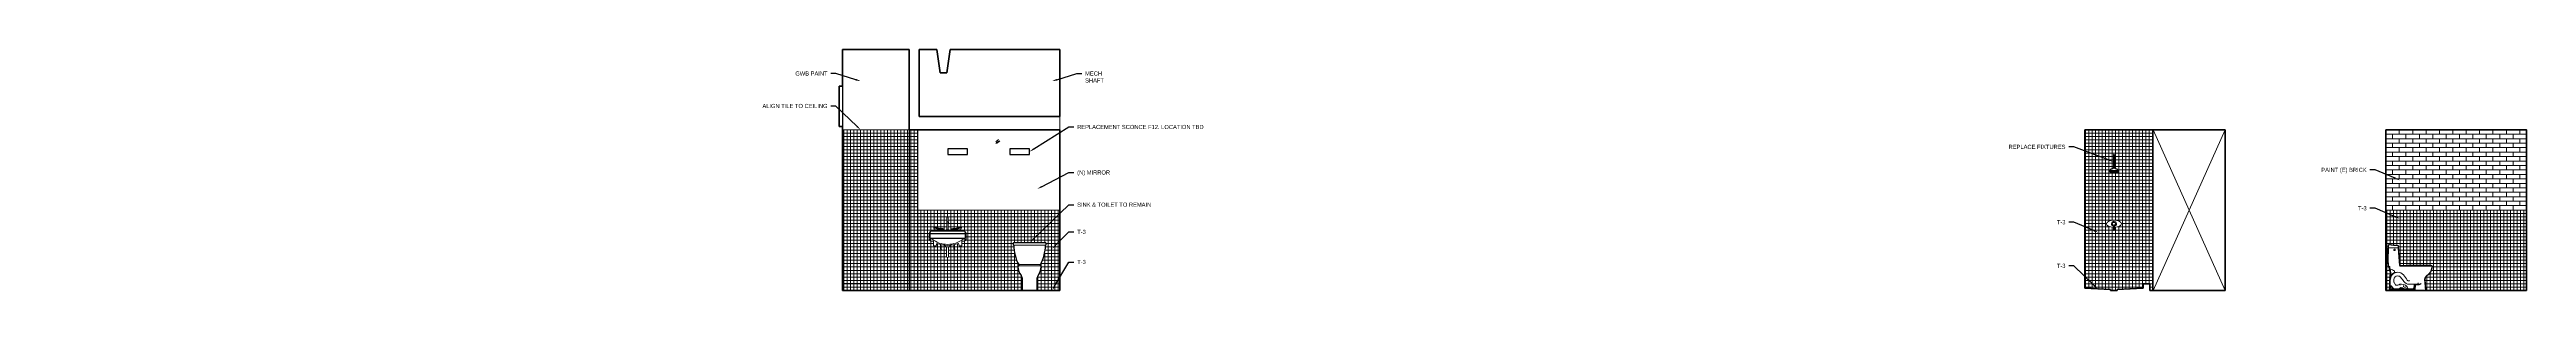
# Model space of a CAD drawing. Header units: inches. Extents: x -3027 to 6920, y -6604 to 320.
# Drawn here: x 1535 to 3015, y -4200 to -4056 of the extents above; entities that cross this region are included whole.
import ezdxf
from ezdxf import colors
from ezdxf.entities.mleader import LeaderData, LeaderLine
from ezdxf.math import Vec2, Vec3

# ---------------------------------------------------------------- set-up
doc = ezdxf.new("R2010")
doc.units = ezdxf.units.IN
doc.header["$LTSCALE"] = 4
doc.header["$MEASUREMENT"] = 0
doc.layers.get('0').update_dxf_attribs({"linetype": 'CONTINUOUS'})
for name, color, linetype, lineweight in [('A-ELEV-2', 5, 'CONTINUOUS', 25), ('A-ELEV-3', 8, 'CONTINUOUS', 15), ('A-ELEV-4', 9, 'CONTINUOUS', 9), ('A-ELEV-CUT', 3, 'CONTINUOUS', 50), ('A-ELEV-HTCH', 40, 'CONTINUOUS', 9), ('A-NOTE-REF', 8, 'CONTINUOUS', 15), ('A-RCP-HTCH', 9, 'CONTINUOUS', 9)]:
    doc.layers.add(name, color=color, linetype=linetype, lineweight=lineweight)
doc.styles.add('ANNOT-SM', font='swisse.ttf', dxfattribs={"width": 0.9, "height": 0.078125})

# ---------------------------------------------------------------- blocks, each defined once
blk = doc.blocks.new('A$C6AF20732')
at = {"layer": 'A-ELEV-CUT'}
for p, q in [((-2, -14), (-4, 0)), ((-2, -14), (2, -14)), ((2, -14), (4, 0))]:
    blk.add_line(p, q, dxfattribs=at)
blk = doc.blocks.new('toiletfront')
at = {"layer": 'A-ELEV-2'}
blk.add_lwpolyline([(7, 14.1, -0.118287), (5.1, 8.9, 0.144247), (4.5, 6.7), (4.5, 0), (-4.5, 0), (-4.5, 6.7, 0.144247), (-5.1, 8.9, -0.118287), (-7, 14.1, -0.420208), (-6.5, 14.6), (-6.5, 15.4, -0.114242), (-9.5, 27, -0.414214), (-9.8, 27.3), (-9.8, 28.2, -0.414214), (-9.5, 28.5), (9.5, 28.5, -0.414214), (9.8, 28.2), (9.8, 27.3, -0.414214), (9.5, 27, -0.114242), (6.5, 15.4), (6.5, 14.6, -0.420208)], format="xyb", close=True, dxfattribs=at)
at = {"layer": 'A-ELEV-3'}
for p, q in [((-9.8, 28.2), (-9.8, 27.3)), ((-9.5, 28.5), (9.5, 28.5)), ((-9.5, 27), (9.5, 27)), ((-6.5, 15.4), (-6.5, 14.6)), ((-6.5, 15.4), (6.5, 15.4)), ((6.5, 15.4), (6.5, 14.6)), ((9.8, 28.2), (9.8, 27.3)), ((-6.5, 14.6), (6.5, 14.6)), ((-4.5, 6.7), (-4.5, 0)), ((-4.5, 0), (4.5, 0)), ((4.5, 6.7), (4.5, 0))]:
    blk.add_line(p, q, dxfattribs=at)
for centre, radius, start, end in [((-9.5, 28.2), 0.25, 90, 180), ((-9.5, 27.3), 0.25, 180, 270), ((17.1, 27.7), 26.6, 181.4308, 207.5001), ((-17.1, 27.7), 26.6, 332.4999, 358.5692), ((9.5, 28.2), 0.25, 0, 90), ((9.5, 27.3), 0.25, 270, 0), ((-6.5, 14.1), 0.5, 90, 185.8485), ((4.7, 15.3), 11.8, 185.8485, 212.8324), ((-8.5, 6.7), 4, 0, 32.8324), ((8.5, 6.7), 4, 147.1676, 180), ((-4.7, 15.3), 11.8, 327.1676, 354.1515), ((6.5, 14.1), 0.5, 354.1515, 90)]:
    blk.add_arc(centre, radius, start, end, dxfattribs=at)
blk = doc.blocks.new('BLADES')
at = {"layer": 'A-ELEV-3'}
for p, q in [((-3.8, 0.4), (-3.8, 0)), ((-3.8, 0.4), (3.8, 0.4)), ((-3.4, 0.7), (-3.4, 0.4)), ((-1.9, 0.7), (-3.4, 0.7)), ((-2.9, 0.9), (-2.9, 0.7)), ((-2.4, 1.4), (-2.4, 0.7)), ((-1.9, 0.7), (-1.9, 0.4)), ((-0.9, 0.8), (-0.9, 0.4)), ((0.9, 0.8), (-0.9, 0.8)), ((-0.5, 5.4), (-0.5, 4.6)), ((-0.5, 5.4), (0.5, 5.4)), ((-0.5, 4.6), (0.5, 4.6)), ((-0.4, 8), (-0.4, 5.4)), ((-0.4, 4.6), (-0.4, 0.8)), ((0.4, 8), (0.4, 5.4)), ((0.4, 4.6), (0.4, 0.8)), ((0.5, 5.4), (0.5, 4.6)), ((0.9, 0.8), (0.9, 0.4)), ((1.9, 0.7), (1.9, 0.4)), ((1.9, 0.7), (3.4, 0.7)), ((2.4, 1.4), (2.4, 0.7)), ((2.9, 0.9), (2.9, 0.7)), ((3.4, 0.7), (3.4, 0.4)), ((3.8, 0.4), (3.8, 0))]:
    blk.add_line(p, q, dxfattribs=at)
for points in [[(-2.4, 1.4), (-2.8, 1.4), (-3.1, 1.5), (-3.5, 1.5), (-3.8, 1.5), (-4.1, 1.5), (-4.4, 1.6), (-4.7, 1.6), (-4.9, 1.6), (-5.1, 1.6), (-5.3, 1.7), (-5.5, 1.7), (-5.6, 1.7), (-5.7, 1.7), (-5.9, 1.8), (-6, 1.8), (-6.1, 1.8), (-6.2, 1.8), (-6.3, 1.9), (-6.4, 1.9), (-6.5, 1.9), (-6.6, 2), (-6.7, 2), (-6.7, 2), (-6.8, 2.1), (-6.9, 2.1), (-7, 2.1), (-7.1, 2.1), (-7.1, 2.1), (-7.2, 2.2), (-7.3, 2.2), (-7.3, 2.2), (-7.4, 2.2), (-7.5, 2.2), (-7.5, 2.2), (-7.6, 2.2), (-7.7, 2.2), (-7.7, 2.2), (-7.8, 2.2), (-7.9, 2.2), (-8, 2.2), (-8, 2.2), (-8.1, 2.1), (-8.1, 2.1), (-8.2, 2.1), (-8.2, 2.1), (-8.3, 2), (-8.3, 2), (-8.3, 2), (-8.3, 1.9), (-8.3, 1.9), (-8.3, 1.9), (-8.3, 1.8), (-8.3, 1.8), (-8.3, 1.7), (-8.3, 1.7), (-8.2, 1.7), (-8.2, 1.6), (-8.2, 1.6), (-8.1, 1.5), (-8.1, 1.5), (-8, 1.5), (-8, 1.5), (-7.9, 1.4), (-7.8, 1.4), (-7.7, 1.4), (-7.6, 1.4), (-7.5, 1.4), (-7.4, 1.4), (-7.3, 1.3), (-7.2, 1.3), (-7.1, 1.3), (-7, 1.3), (-6.8, 1.3), (-6.7, 1.3), (-6.6, 1.3), (-6.5, 1.3), (-6.3, 1.3), (-6.2, 1.3), (-6.1, 1.3), (-6, 1.3), (-5.8, 1.3), (-5.7, 1.3), (-5.6, 1.3), (-5.4, 1.2), (-5.2, 1.2), (-5.1, 1.2), (-4.9, 1.2), (-4.6, 1.2), (-4.4, 1.2), (-4.1, 1.2), (-3.9, 1.1), (-3.6, 1.1), (-3.4, 1.1), (-3.2, 1), (-3, 0.9), (-2.9, 0.9)], [(2.4, 1.4), (2.8, 1.4), (3.1, 1.5), (3.5, 1.5), (3.8, 1.5), (4.1, 1.5), (4.4, 1.6), (4.7, 1.6), (4.9, 1.6), (5.1, 1.6), (5.3, 1.7), (5.5, 1.7), (5.6, 1.7), (5.7, 1.7), (5.9, 1.8), (6, 1.8), (6.1, 1.8), (6.2, 1.8), (6.3, 1.9), (6.4, 1.9), (6.5, 1.9), (6.6, 2), (6.7, 2), (6.7, 2), (6.8, 2.1), (6.9, 2.1), (7, 2.1), (7.1, 2.1), (7.1, 2.1), (7.2, 2.2), (7.3, 2.2), (7.3, 2.2), (7.4, 2.2), (7.5, 2.2), (7.5, 2.2), (7.6, 2.2), (7.7, 2.2), (7.7, 2.2), (7.8, 2.2), (7.9, 2.2), (8, 2.2), (8, 2.2), (8.1, 2.1), (8.1, 2.1), (8.2, 2.1), (8.2, 2.1), (8.3, 2), (8.3, 2), (8.3, 2), (8.3, 1.9), (8.3, 1.9), (8.3, 1.9), (8.3, 1.8), (8.3, 1.8), (8.3, 1.7), (8.3, 1.7), (8.2, 1.7), (8.2, 1.6), (8.2, 1.6), (8.1, 1.5), (8.1, 1.5), (8, 1.5), (8, 1.5), (7.9, 1.4), (7.8, 1.4), (7.7, 1.4), (7.6, 1.4), (7.5, 1.4), (7.4, 1.4), (7.3, 1.3), (7.2, 1.3), (7.1, 1.3), (7, 1.3), (6.8, 1.3), (6.7, 1.3), (6.6, 1.3), (6.5, 1.3), (6.3, 1.3), (6.2, 1.3), (6.1, 1.3), (6, 1.3), (5.8, 1.3), (5.7, 1.3), (5.6, 1.3), (5.4, 1.2), (5.2, 1.2), (5.1, 1.2), (4.9, 1.2), (4.6, 1.2), (4.4, 1.2), (4.1, 1.2), (3.9, 1.1), (3.6, 1.1), (3.4, 1.1), (3.2, 1), (3, 0.9), (2.9, 0.9)]]:
    blk.add_lwpolyline(points, dxfattribs=at)
blk.add_arc((0, 8), 0.437, 0, 180, dxfattribs=at)
blk = doc.blocks.new('E15-SNKWLL-F')
at = {"layer": 'A-ELEV-2'}
blk.add_lwpolyline([(10.4, -0.5), (10.5, -2, -0.414214), (9.5, -3), (-9.5, -3, -0.414214), (-10.5, -2), (-10.4, -0.5, -0.389298), (-9.9, 0), (9.9, 0, -0.389298)], format="xyb", close=True, dxfattribs=at)
at = {"layer": 'A-ELEV-3'}
for p, q in [((-11, 0), (-11, -3.5)), ((-9.5, 1.5), (9.5, 1.5)), ((11, 0), (11, -3.5)), ((-10.8, -0.3), (-10.4, -0.5)), ((-8.5, -4.5), (-10, -4.5)), ((-8.5, -4.5), (-8.5, -7.3)), ((-8.5, -7.3), (-6.9, -7.3)), ((-7.5, -7.3), (-6.9, -7.3)), ((-6.5, -5.9), (-6.9, -7.3)), ((-4.2, -9.3), (-4.2, -6.6)), ((-3.8, -9.3), (-3.8, -6.7)), ((-1.5, -7), (-1.2, -8)), ((-1.2, -8), (1.2, -8)), ((-0.6, -13.7), (-0.6, -8)), ((0.6, -13.7), (0.6, -8)), ((1.5, -7), (1.2, -8)), ((3.7, -9.2), (3.7, -6.7)), ((4.2, -9.2), (4.2, -6.6)), ((6.5, -5.9), (6.9, -7.3)), ((6.9, -7.3), (8.5, -7.3)), ((7.5, -7.3), (6.9, -7.3)), ((8.5, -4.5), (8.5, -7.3)), ((8.5, -4.5), (10, -4.5)), ((10.8, -0.3), (10.4, -0.5))]:
    blk.add_line(p, q, dxfattribs=at)
for points in [[(-9.9, 0), (-10.1, 0), (-10.2, 0.1), (-10.3, 0.1), (-10.3, 0.1), (-10.4, 0.2), (-10.4, 0.2), (-10.4, 0.3), (-10.4, 0.3), (-10.4, 0.4), (-10.5, 0.4), (-10.5, 0.4), (-10.5, 0.5), (-10.5, 0.5), (-10.4, 0.6), (-10.4, 0.6), (-10.4, 0.7), (-10.4, 0.7), (-10.4, 0.8), (-10.4, 0.8), (-10.3, 0.9), (-10.3, 1), (-10.2, 1.1), (-10.2, 1.2), (-10.1, 1.3)], [(9.9, 0), (10.1, 0), (10.2, 0.1), (10.3, 0.1), (10.3, 0.1), (10.4, 0.2), (10.4, 0.2), (10.4, 0.3), (10.4, 0.3), (10.4, 0.4), (10.5, 0.4), (10.5, 0.4), (10.5, 0.5), (10.5, 0.5), (10.4, 0.6), (10.4, 0.6), (10.4, 0.7), (10.4, 0.7), (10.4, 0.8), (10.4, 0.8), (10.3, 0.9), (10.3, 1), (10.2, 1.1), (10.2, 1.2), (10.1, 1.3)], [(-9.5, -3.2), (-9.7, -3.2), (-9.9, -3.2), (-10.1, -3.2), (-10.2, -3.3), (-10.3, -3.3), (-10.3, -3.3), (-10.4, -3.4), (-10.4, -3.4), (-10.4, -3.4), (-10.4, -3.5), (-10.4, -3.5), (-10.4, -3.6), (-10.4, -3.6), (-10.4, -3.7), (-10.4, -3.7), (-10.4, -3.7), (-10.4, -3.8), (-10.4, -3.8), (-10.3, -3.9), (-10.3, -4), (-10.3, -4), (-10.2, -4.1), (-10.1, -4.3), (-10.1, -4.4)], [(9.5, -3.2), (9.7, -3.2), (9.9, -3.2), (10.1, -3.2), (10.2, -3.3), (10.3, -3.3), (10.3, -3.3), (10.4, -3.4), (10.4, -3.4), (10.4, -3.4), (10.4, -3.5), (10.4, -3.5), (10.4, -3.6), (10.4, -3.6), (10.4, -3.7), (10.4, -3.7), (10.4, -3.7), (10.4, -3.8), (10.4, -3.8), (10.3, -3.9), (10.3, -4), (10.3, -4), (10.2, -4.1), (10.1, -4.3), (10.1, -4.4)]]:
    blk.add_lwpolyline(points, dxfattribs=at)
for centre, radius, start, end in [((-9.5, 0), 1.5, 90, 180), ((9.5, 0), 1.5, 0, 90), ((-10, -3.5), 1, 180, 270), ((-0.1, 8.3), 14.8, 230.7896, 270.4596), ((0, 10.9), 18, 248.9127, 291.0873), ((-4, -9.2), 0.25, 179.5033, 1.0159), ((0, -13.7), 0.625, 180, 0), ((0.1, 8.3), 14.8, 269.5404, 309.2104), ((4, -9.2), 0.25, 179.5033, 1.0159), ((10, -3.5), 1, 270, 0)]:
    blk.add_arc(centre, radius, start, end, dxfattribs=at)
blk.add_blockref('BLADES', (0, 1.5))
blk = doc.blocks.new('E15-SHWR-GROMIX-THERM')
at = {"layer": 'A-ELEV-2'}
for p, q in [((-0.2, -1), (-0.2, -3.9)), ((0.2, -3.9), (-0.2, -3.9)), ((0.2, -1), (0.2, -3.9))]:
    blk.add_line(p, q, dxfattribs=at)
blk.add_arc((0, 0), 1, 281.8425, 258.1575, dxfattribs=at)
at = {"layer": 'A-ELEV-3'}
blk.add_arc((0, 0), 1.5, 277.8636, 262.1364, dxfattribs=at)
blk.add_ellipse((0, 0), major_axis=(4.5, 0), ratio=0.467908, start_param=4.75801, end_param=10.949954, dxfattribs=at)
blk = doc.blocks.new('E15-WC-TOTO SUPREME SIDE')
at = {"layer": 'A-ELEV-2'}
for p, q in [((1.3, 16.5), (1.4, 25.2)), ((1.3, 16.4), (1.4, 14.5)), ((1.4, 26.8), (1.4, 25.5)), ((1.4, 25.3), (1.6, 25.4)), ((7.6, 25.3), (7.5, 25.4)), ((7.6, 25.5), (7.6, 26.3)), ((8.3, 14.9), (7.6, 25.2)), ((8.3, 14.9), (8.3, 14.9)), ((1.7, 14.2), (2.2, 14.2)), ((1.8, 14.2), (1.9, 12.4)), ((2.1, 0), (2.3, 2.7)), ((2.3, 13), (2.3, 14.1)), ((2.5, 12), (2.3, 12)), ((2.3, 2.7), (2.3, 6.5)), ((27.5, 14.6), (8.6, 14.6)), ((23.8, 0), (23.4, 6.7)), ((2.1, 0), (23.8, 0))]:
    blk.add_line(p, q, dxfattribs=at)
for centre, radius, start, end in [((3.2, 16.5), 1.97, 180, 184.9404), ((1.8, 26.8), 0.394, 86.2503, 178.9388), ((1.5, 25.5), 0.118, 178.9379, 270), ((1.5, 25.2), 0.0788, 134.9939, 178.9373), ((1.6, 25.3), 0.0787, 90, 134.9939), ((-5.9, -90.7), 118.1, 83.6428, 86.2545), ((7.2, 26.3), 0.394, 3.7274, 83.6443), ((7.5, 25.5), 0.118, 270, 3.7296), ((7.5, 25.3), 0.0787, 45.0061, 90), ((7.6, 25.2), 0.0787, 3.7264, 45.0041), ((8.6, 14.9), 0.315, 183.7269, 270), ((1.7, 14.5), 0.315, 184.9409, 270), ((2.3, 12.4), 0.394, 183.1242, 270), ((2.2, 14.1), 0.118, 0, 90), ((2.7, 13.1), 0.394, 180, 254.4887), ((2.7, 13), 0.394, 180, 194.8563), ((-9.1, 9.9), 11.8, 347.85, 14.8563), ((7, 6.5), 4.65, 166.9178, 180), ((25.7, 6.9), 2.36, 121.5628, 183.4761), ((20.8, 14.9), 7.09, 301.5624, 354.2711), ((27.5, 14.3), 0.315, 354.268, 90)]:
    blk.add_arc(centre, radius, start, end, dxfattribs=at)
at = {"layer": 'A-ELEV-3'}
for p, q in [((1.5, 25.4), (7.5, 25.4)), ((4.8, 24.5), (4.8, 23.9)), ((4.9, 24.6), (5.5, 24.6)), ((4.9, 23.9), (5.5, 23.9)), ((5.5, 24.5), (5.5, 23.9)), ((25.9, 15.1), (13.4, 15.1)), ((2.6, 2.7), (2.6, 6.5)), ((2.7, 2.3), (2.6, 0.6)), ((2.6, 1), (10.3, 1)), ((2.6, 0.6), (5.7, 0.6)), ((2.7, 2.7), (3.2, 2.7)), ((3.2, 2.4), (2.8, 2.4)), ((4.8, 6.5), (4.8, 5)), ((5.7, 3.3), (4.9, 4.7)), ((5.2, 10.9), (5.2, 11.5)), ((7.1, 0.6), (5.7, 0.6)), ((6.1, 3.1), (6, 3.1)), ((6.1, 3.1), (6.4, 3.1)), ((7.2, 0), (7.2, 0.5)), ((7.5, 0), (7.5, 0.5)), ((10.6, 0.6), (7.6, 0.6)), ((7.8, 1), (8.8, 1.6)), ((8.4, 1), (9, 1.3)), ((10.3, 1), (16.3, 1)), ((10.6, 0.6), (14.3, 0.6)), ((13.2, 5.8), (14, 5.8)), ((18.9, 3.7), (13.9, 3.7)), ((14.3, 0.6), (16.2, 0.6)), ((16.2, 0.6), (16.2, 0.6)), ((16.3, 0), (16.3, 0.5)), ((16.3, 0), (16.3, 0)), ((16.6, 0.4), (16.6, 0.5)), ((16.6, 0.4), (17.1, 0.4)), ((16.9, 3.3), (16.7, 1.1)), ((16.7, 0), (16.7, 0)), ((16.8, 0.1), (17.2, 0.1)), ((17.4, 3.3), (16.9, 3.3)), ((17.1, 0.5), (17.4, 3.2)), ((17.4, 0.3), (17.7, 3.2)), ((18.9, 3.3), (17.8, 3.3))]:
    blk.add_line(p, q, dxfattribs=at)
for centre, radius, start, end in [((4.9, 24.5), 0.0591, 90, 180), ((4.9, 23.9), 0.0591, 180, 270), ((5.5, 24.5), 0.0591, 0, 90), ((5.5, 23.9), 0.0591, 270, 0), ((13.4, 14.8), 0.315, 90, 215.9782), ((25.9, 14.8), 0.315, 324.0218, 90), ((7, 6.5), 4.64, 113.4517, 167.8804), ((-0.6, 1.3), 11.8, 61.0257, 74.4887), ((7, 6.5), 4.33, 113.976, 180), ((2.7, 2.7), 0.0394, 180, 270), ((2.8, 2.3), 0.0787, 90, 175.7939), ((3.2, 2.3), 0.394, 17.9204, 90), ((3.2, 2.3), 0.0787, 17.922, 90), ((5.7, 3.1), 2.48, 197.922, 237.2776), ((5.7, 3.1), 2.17, 197.9224, 233.98), ((5.7, 3.1), 2.17, 233.98, 254.5074), ((7, 6.5), 2.17, 90, 180), ((5.2, 5), 0.433, 180, 210.0007), ((5, 11.5), 0.197, 0, 61.0257), ((5, 10.9), 0.197, 293.4669, 0), ((5, 10.9), 0.512, 293.9741, 337.7182), ((5.7, 11.1), 0.433, 237.1261, 285.3236), ((6.1, 3.5), 0.433, 210.0007, 270.4115), ((7, 6.5), 4.33, 90, 105.3259), ((6.4, 5.4), 2.36, 270, 301.5856), ((7, 6.1), 4.72, 41.9411, 90), ((7, 6.1), 2.56, 41.9413, 90), ((7.1, 0.5), 0.0787, 3.8122, 86.1859), ((7.6, 0.5), 0.0787, 90, 176.1859), ((9.2, 0.9), 2.95, 89.9144, 121.5848), ((7.9, 0.9), 0.118, 120.0007, 144.7372), ((9.2, 0.9), 0.787, 90, 120.0007), ((-5.8, -5.4), 19.7, 33.0778, 41.9409), ((9.2, 0.9), 0.472, 90, 120.0007), ((9.2, -0.5), 4.33, 19.6373, 89.9146), ((9.2, -0.5), 2.17, 42.2776, 90), ((9.2, -0.5), 1.85, 51.9275, 90), ((-5.8, -5.4), 21.9, 31.9532, 41.9409), ((13.9, 7.4), 3.74, 213.078, 270), ((13.8, 6.8), 1.18, 211.954, 232.5984), ((13.2, 6), 0.197, 232.5984, 270), ((13.8, 6.8), 1.18, 232.5984, 235.9618), ((14, 6), 0.197, 270, 359.5187), ((16.2, 1.2), 0.197, 270, 354.9975), ((16.2, 0.5), 0.0787, 3.8122, 90), ((16.2, 1.2), 0.512, 301.6202, 354.9975), ((16.2, 0.5), 0.394, 3.8122, 36.3698), ((16.8, 0), 0.0787, 90, 177.2748), ((17.1, 0.5), 0.0787, 270, 354.9957), ((17.2, 0.3), 0.197, 270, 354.9957), ((17.8, 3.1), 0.433, 152.9643, 174.9957), ((17.8, 3.1), 0.118, 90, 174.9957), ((18.5, 4.4), 0.787, 270, 3.4084), ((18.9, 6.4), 3.15, 270, 306.421), ((18.9, 6.4), 2.76, 270, 289.6332), ((19.8, 3.9), 0.118, 289.6307, 358.5292), ((20.3, 3.7), 0.118, 296.1892, 358.5292), ((20.6, 4.2), 0.394, 306.423, 358.5274)]:
    blk.add_arc(centre, radius, start, end, dxfattribs=at)

msp = doc.modelspace()

# ---------------------------------------------------------------- hatches: boundary and pattern name
at = {"layer": 'A-ELEV-4'}
h = msp.add_hatch(dxfattribs=at)
h.set_pattern_fill('ANSI37', color=256, scale=16, angle=45)
h.paths.add_polyline_path([(2009.2498, -4104), (2009.2498, -4196), (2048.9998, -4196), (2048.9998, -4104)])
h = msp.add_hatch(dxfattribs=at)
h.set_pattern_fill('ANSI37', color=256, scale=16, angle=45)
h.paths.add_polyline_path([(2053.9998, -4104), (2048.9998, -4104), (2048.9998, -4200), (2053.9998, -4200)])
h = msp.add_hatch(dxfattribs=at)
h.set_pattern_fill('ANSI37', color=256, scale=16, angle=45)
h.paths.add_polyline_path([(2792.4998, -4152), (2792.4998, -4104), (2751.4998, -4104), (2751.4998, -4198.66667), (2766.9998, -4199.5), (2766.9998, -4200), (2770.9998, -4200), (2770.9998, -4199.5), (2786.4998, -4198.66667), (2786.4998, -4196), (2790.4998, -4196), (2790.4998, -4200), (2792.4998, -4200)])
edge = h.paths.add_edge_path(flags=16)
edge.add_ellipse((2768.9998, -4160.15761), major_axis=(-4.5, 0), ratio=0.4679079769, start_angle=-267.38612425, end_angle=87.38612425, ccw=False)
edge.add_line((2769.20502, -4162.26101), (2769.20502, -4164.08518))
edge.add_line((2769.20502, -4164.08518), (2768.79458, -4164.08518))
edge.add_line((2768.79458, -4164.08518), (2768.79458, -4162.26101))
edge = h.paths.add_edge_path(flags=16)
edge.add_arc((2766.4998, -4129.08647), 0.0625, 90, 270, ccw=False)
edge.add_line((2766.4998, -4129.02397), (2766.4998, -4128.27397))
edge.add_line((2766.4998, -4128.27397), (2766.5623, -4128.27397))
edge.add_arc((2767.81418, -4128.71278), 1.32655, 86.87081661, 160.6834407, ccw=False)
edge.add_arc((2767.91091, -4126.72493), 0.66372, 267.89986341, 344.79797606)
edge.add_line((2768.55141, -4126.89897), (2768.6248, -4126.89897))
edge.add_line((2768.6248, -4126.89897), (2768.6248, -4119.1256))
edge.add_arc((2768.9998, -4119.1256), 0.375, 0, 180, ccw=False)
edge.add_line((2769.3748, -4119.1256), (2769.3748, -4126.89897))
edge.add_line((2769.3748, -4126.89897), (2769.44819, -4126.89897))
edge.add_arc((2770.08869, -4126.72493), 0.66372, 195.20202394, 272.10013659)
edge.add_arc((2770.18542, -4128.71278), 1.32655, 19.3165593, 93.12918339, ccw=False)
edge.add_line((2771.4373, -4128.27397), (2771.4998, -4128.27397))
edge.add_line((2771.4998, -4128.27397), (2771.4998, -4129.02397))
edge.add_arc((2771.4998, -4129.08647), 0.0625, -90, 90, ccw=False)
edge.add_line((2771.4998, -4129.14897), (2766.4998, -4129.14897))
h = msp.add_hatch(dxfattribs=at)
h.set_pattern_fill('ANSI37', color=256, scale=16, angle=45)
h.paths.add_polyline_path([(2138.9998, -4152), (2053.9998, -4152), (2053.9998, -4200), (2116.4998, -4200), (2116.4998, -4193.27336, 0.1442466802), (2115.86084, -4191.10462, -0.1182865655), (2114.04318, -4185.92595, -0.4202082724), (2114.4998, -4185.37667), (2114.4998, -4184.62908, -0.1142418116), (2111.4998, -4173, -0.4142135624), (2111.2498, -4172.75), (2111.2498, -4171.75, -0.4142135624), (2111.4998, -4171.5), (2130.4998, -4171.5, -0.4142135624), (2130.7498, -4171.75), (2130.7498, -4172.75, -0.4142135624), (2130.4998, -4173, -0.1142418116), (2127.4998, -4184.62908), (2127.4998, -4185.37667, -0.4202082724), (2127.95642, -4185.92595, -0.1182865655), (2126.13876, -4191.10462, 0.1442466802), (2125.4998, -4193.27336), (2125.4998, -4200), (2138.9998, -4200)])
h.paths.add_polyline_path([(2065.25654, -4162.46944), (2065.1732, -4162.44198), (2065.09467, -4162.41641), (2065.0203, -4162.3929), (2064.94917, -4162.37159), (2064.88039, -4162.3526), (2064.81304, -4162.33608), (2064.74622, -4162.32215), (2064.67902, -4162.31096), (2064.61054, -4162.30262), (2064.54014, -4162.29725), (2064.46829, -4162.29477), (2064.3957, -4162.29507), (2064.32309, -4162.29806), (2064.25121, -4162.30361), (2064.18077, -4162.31162), (2064.11251, -4162.32199), (2064.04713, -4162.33461), (2063.98534, -4162.3494), (2063.92764, -4162.36645), (2063.8745, -4162.38585), (2063.82639, -4162.40771), (2063.78377, -4162.43215), (2063.74712, -4162.45926), (2063.7169, -4162.48915), (2063.69358, -4162.52194), (2063.67751, -4162.55761), (2063.66857, -4162.59569), (2063.66651, -4162.63559), (2063.67109, -4162.67672), (2063.68206, -4162.71849), (2063.69919, -4162.76032), (2063.72222, -4162.80161), (2063.75092, -4162.84178), (2063.78512, -4162.88031), (2063.82494, -4162.91696), (2063.8706, -4162.95157), (2063.9223, -4162.98399), (2063.98024, -4163.01406), (2064.04464, -4163.04161), (2064.11569, -4163.06648), (2064.19362, -4163.08851), (2064.27849, -4163.10762), (2064.36991, -4163.12399), (2064.46737, -4163.1379), (2064.57036, -4163.14961), (2064.67835, -4163.15938), (2064.79082, -4163.16749), (2064.90727, -4163.1742), (2065.02717, -4163.17977), (2065.15001, -4163.18448), (2065.27527, -4163.18858), (2065.40243, -4163.19235), (2065.62446, -4163.19874), (2065.86572, -4163.20686), (2066.10876, -4163.21837), (2066.3586, -4163.23475), (2066.59182, -4163.25231), (2066.75203, -4163.26457), (2066.92934, -4163.27804), (2067.1274, -4163.29269), (2067.34986, -4163.30851), (2067.59782, -4163.32579), (2067.86206, -4163.34599), (2068.13078, -4163.37089), (2068.39221, -4163.40225), (2068.77083, -4163.4641), (2069.12912, -4163.59434), (2069.12912, -4163.84624), (2069.62912, -4163.84624), (2069.62912, -4163.09308), (2069.24241, -4163.05894), (2068.87172, -4163.02811), (2068.51887, -4163.00007), (2068.1857, -4162.97428), (2067.87407, -4162.95021), (2067.5858, -4162.92731), (2067.17922, -4162.89291), (2066.78004, -4162.84971), (2066.39216, -4162.79258), (2066.05952, -4162.71762), (2065.74363, -4162.62677), (2065.46925, -4162.53961)], flags=16)
h.paths.add_polyline_path([(2082.9998, -4166), (2082.9998, -4169.5, -0.4142135624), (2081.9998, -4170.5), (2080.51605, -4170.5), (2080.51605, -4173.25), (2078.92924, -4173.25), (2078.49114, -4171.90681, -0.0325857537), (2076.24893, -4172.60753), (2076.24893, -4175.23557, -1.0132873549), (2075.74898, -4175.23784), (2075.74898, -4172.72119, -0.0316569755), (2073.49094, -4173.0533), (2073.22227, -4174), (2072.6248, -4174), (2072.6248, -4179.75, -1), (2071.3748, -4179.75), (2071.3748, -4174), (2070.77733, -4174), (2070.50866, -4173.0533, -0.0316692079), (2068.24976, -4172.721), (2068.24976, -4175.24557, -1.0132873549), (2067.74981, -4175.24783), (2067.74981, -4172.60732, -0.0325734413), (2065.50846, -4171.90681), (2065.07036, -4173.25), (2064.48355, -4173.25), (2063.48355, -4173.25), (2063.48355, -4170.5), (2061.98703, -4170.5), (2061.98699, -4170.49992, -0.4104657689), (2060.9998, -4169.5), (2060.9998, -4166, -0.4142135624), (2062.4998, -4164.5), (2068.1853, -4164.5), (2068.1853, -4164.09363), (2071.0623, -4164.09363), (2071.0623, -4163.71383), (2071.5623, -4163.71383), (2071.5623, -4159.85867), (2071.4998, -4159.85867), (2071.4998, -4159.10867), (2071.5623, -4159.10867), (2071.5623, -4156.5, -1), (2072.4373, -4156.5), (2072.4373, -4159.10867), (2072.4998, -4159.10867), (2072.4998, -4159.85867), (2072.4373, -4159.85867), (2072.4373, -4163.71383), (2072.9373, -4163.71383), (2072.9373, -4164.09363), (2073.87048, -4164.09363), (2073.87048, -4163.84624), (2074.37048, -4163.84624), (2074.37048, -4163.09308), (2074.75719, -4163.05894), (2075.12788, -4163.02811), (2075.48073, -4163.00007), (2075.8139, -4162.97428), (2076.12553, -4162.95021), (2076.4138, -4162.92731), (2076.67685, -4162.90505), (2076.91285, -4162.8829), (2077.12085, -4162.86039), (2077.30348, -4162.83735), (2077.46429, -4162.81367), (2077.60679, -4162.78923), (2077.73452, -4162.76394), (2077.85101, -4162.73769), (2077.9598, -4162.71036), (2078.06442, -4162.68186), (2078.16771, -4162.65216), (2078.26981, -4162.62157), (2078.37016, -4162.5905), (2078.46821, -4162.55935), (2078.56341, -4162.52852), (2078.62719, -4162.50761), (2078.93603, -4162.40587), (2079.16781, -4162.33641), (2079.4205, -4162.29431), (2079.7129, -4162.29553), (2079.99513, -4162.3384), (2080.23873, -4162.42734), (2080.36441, -4162.60403), (2080.26402, -4162.84921), (2080.05766, -4163.00566), (2079.81379, -4163.09102), (2079.54533, -4163.1391), (2079.22645, -4163.16797), (2078.92283, -4163.18208), (2078.69732, -4163.18946), (2078.46862, -4163.19605), (2078.33919, -4163.19995), (2078.20942, -4163.20432), (2078.07981, -4163.20942), (2077.95088, -4163.21553), (2077.82246, -4163.22286), (2077.69157, -4163.23144), (2077.55457, -4163.24126), (2077.40778, -4163.25231), (2077.11234, -4163.27493), (2076.8722, -4163.29269), (2076.64974, -4163.30851), (2076.40178, -4163.32579), (2076.13754, -4163.34599), (2075.86882, -4163.37089), (2075.60739, -4163.40225), (2075.36506, -4163.44184), (2075.1536, -4163.49143), (2074.98481, -4163.55278), (2074.87048, -4163.62767), (2074.87048, -4163.84624), (2075.37048, -4163.84624), (2075.37048, -4164.09363), (2075.8143, -4164.09363), (2075.8143, -4164.5), (2081.4998, -4164.5, -0.4142135624)], flags=16)
h.paths.add_polyline_path([(2081.86892, -4166, -0.0261902005), (2081.92119, -4166.00274), (2081.93373, -4166)], flags=0)
h.paths.add_polyline_path([(2082.21502, -4170.14494), (2082.2706, -4170.04296), (2082.31409, -4169.95912), (2082.34732, -4169.89), (2082.37213, -4169.83218), (2082.39035, -4169.78226), (2082.40381, -4169.73681), (2082.41401, -4169.69297), (2082.42107, -4169.65004), (2082.42478, -4169.60785), (2082.42493, -4169.56625), (2082.4213, -4169.52509), (2082.41369, -4169.48421), (2082.40187, -4169.44345), (2082.38563, -4169.40265), (2082.36365, -4169.36194), (2082.33013, -4169.32254), (2082.27817, -4169.28598), (2082.20085, -4169.25375), (2082.09126, -4169.22736), (2081.9425, -4169.20834), (2081.74765, -4169.19818), (2081.4998, -4169.19839), (2081.4998, -4169.19839), (2081.4998, -4169.19839), (2081.86228, -4169.19808), (2082.21789, -4169.24356), (2082.39163, -4169.36582), (2082.43877, -4169.61882), (2082.36975, -4169.85183), (2082.24937, -4170.08388)], flags=0)
h.paths.add_polyline_path([(2061.82281, -4164.84321), (2061.76325, -4164.93227), (2061.71365, -4165.0141), (2061.67291, -4165.08923), (2061.63993, -4165.15816), (2061.6136, -4165.22141), (2061.59282, -4165.2795), (2061.57647, -4165.33294), (2061.56363, -4165.3823), (2061.55405, -4165.42829), (2061.54766, -4165.47166), (2061.54438, -4165.51319), (2061.54416, -4165.55364), (2061.5469, -4165.59376), (2061.55254, -4165.63431), (2061.56101, -4165.67606), (2061.5729, -4165.71948), (2061.59151, -4165.76393), (2061.62079, -4165.80847), (2061.6647, -4165.85218), (2061.72721, -4165.89411), (2061.85849, -4165.95467), (2061.92383, -4165.96895), (2061.67384, -4165.88917), (2061.54338, -4165.69071), (2061.54495, -4165.41326), (2061.65049, -4165.11831), (2061.78983, -4164.8884)], flags=0)
h = msp.add_hatch(dxfattribs=at)
h.set_pattern_fill('ANSI37', color=256, scale=16, angle=45)
edge = h.paths.add_edge_path()
edge.add_line((3015.4998, -4152), (2931.4998, -4152))
edge.add_line((2931.4998, -4152), (2931.4998, -4200))
edge.add_line((2931.4998, -4200), (2938.69901, -4200))
edge.add_line((2938.69901, -4200), (2938.66413, -4199.47725))
edge.add_arc((2938.58559, -4199.48248), 0.07872, 3.81321563, 111.91092039)
edge.add_line((2938.55621, -4199.40945), (2937.18086, -4199.40945))
edge.add_line((2937.18086, -4199.40945), (2934.05846, -4199.40937))
edge.add_line((2934.05846, -4199.40937), (2934.18875, -4197.6378))
edge.add_line((2934.18875, -4197.6378), (2934.80357, -4197.6378))
edge.add_arc((2937.18047, -4196.92906), 2.48032, 196.60340671, 237.27760668)
edge.add_line((2935.83969, -4199.01575), (2936.60207, -4199.01575))
edge.add_arc((2937.18047, -4196.92906), 2.16537, 233.97997923, 254.50737273, ccw=False)
edge.add_arc((2937.18048, -4196.92909), 2.16535, 197.92122709, 233.97919392, ccw=False)
edge.add_arc((2934.74559, -4197.71654), 0.39371, 17.92122709, 90.32177248)
edge.add_line((2934.74338, -4197.32284), (2934.13209, -4197.32284))
edge.add_line((2934.13209, -4197.32284), (2934.13209, -4197.28347))
edge.add_arc((2934.17146, -4197.28347), 0.03937, 180, 270)
edge.add_line((2934.17146, -4197.32284), (2934.74338, -4197.32284))
edge.add_arc((2934.74559, -4197.71654), 0.39371, 17.92204905, 90.32177245, ccw=False)
edge.add_arc((2937.18047, -4196.92906), 2.16535, 197.92204906, 233.97997923)
edge.add_arc((2937.18053, -4196.92907), 2.16537, 233.97845218, 254.50574216)
edge.add_line((2936.60207, -4199.01575), (2939.26846, -4199.01575))
edge.add_line((2939.26846, -4199.01575), (2940.30868, -4198.4152))
edge.add_arc((2940.70691, -4199.09448), 0.7874, 90.00162108, 120.38101353, ccw=False)
edge.add_arc((2940.70689, -4200.47244), 2.16537, 42.27759341, 90, ccw=False)
edge.add_line((2942.30903, -4199.01575), (2944.78524, -4199.01575))
edge.add_arc((2940.70689, -4200.47244), 4.33069, 19.65553756, 90.14790274)
edge.add_arc((2940.70893, -4199.09449), 2.95276, 90.25664883, 121.42802789)
edge.add_arc((2937.92516, -4194.56689), 2.3622, 270.3307978, 301.78154749, ccw=False)
edge.add_line((2937.93879, -4196.92906), (2937.57417, -4196.92906))
edge.add_arc((2937.57106, -4196.49603), 0.43304, 209.99952013, 270.41151821, ccw=False)
edge.add_line((2937.19603, -4196.71254), (2937.19602, -4196.71256))
edge.add_line((2937.19602, -4196.71256), (2937.19603, -4196.71254))
edge.add_arc((2937.57106, -4196.49603), 0.43304, 209.99952013, 270.41151821)
edge.add_line((2937.57417, -4196.92906), (2937.93879, -4196.92906))
edge.add_arc((2937.92516, -4194.56689), 2.3622, 270.3307978, 301.38874761)
edge.add_arc((2940.70893, -4199.09449), 2.95276, 89.57310098, 121.74226722, ccw=False)
edge.add_arc((2940.70689, -4200.47244), 4.33069, 19.65553756, 89.68184707, ccw=False)
edge.add_line((2944.78524, -4199.01575), (2941.84795, -4199.01575))
edge.add_line((2941.84795, -4199.01575), (2934.08741, -4199.01575))
edge.add_line((2934.08741, -4199.01575), (2934.05846, -4199.40937))
edge.add_line((2934.05846, -4199.40937), (2937.18086, -4199.40937))
edge.add_line((2937.18086, -4199.40937), (2938.65965, -4199.40945))
edge.add_line((2938.65965, -4199.40945), (2938.69901, -4200))
edge.add_line((2938.69901, -4200), (2939.01397, -4200))
edge.add_line((2939.01397, -4200), (2939.04846, -4199.48295))
edge.add_arc((2939.12701, -4199.48819), 0.07872, 90, 176.18389824, ccw=False)
edge.add_line((2939.12701, -4199.40947), (2942.13401, -4199.40945))
edge.add_line((2942.13401, -4199.40945), (2945.81519, -4199.40945))
edge.add_line((2945.81519, -4199.40945), (2947.68254, -4199.40945))
edge.add_arc((2947.68254, -4199.48819), 0.07874, 3.81175833, 90, ccw=False)
edge.add_line((2947.7611, -4199.48295), (2947.76112, -4199.48295))
edge.add_line((2947.76112, -4199.48295), (2947.79557, -4200))
edge.add_line((2947.79557, -4200), (2948.18927, -4200))
edge.add_line((2948.18927, -4200), (2948.18927, -4199.96437))
edge.add_arc((2948.26792, -4199.96063), 0.07874, 90, 182.72522211, ccw=False)
edge.add_line((2948.26792, -4199.88189), (2948.74023, -4199.88189))
edge.add_line((2948.74023, -4199.88189), (2955.26733, -4199.89344))
edge.add_line((2955.26733, -4199.89344), (2954.86481, -4193.26638))
edge.add_arc((2957.22266, -4193.12314), 2.3622, 121.56265216, 183.47631672, ccw=False)
edge.add_arc((2952.27688, -4185.0721), 7.08661, 301.56250639, 354.27120963)
edge.add_arc((2959.01471, -4185.74804), 0.31496, 354.27120961, 450)
edge.add_line((2959.01471, -4185.43308), (2940.13657, -4185.43308))
edge.add_arc((2940.13657, -4185.11812), 0.31496, 183.69970756, 270, ccw=False)
edge.add_line((2939.82227, -4185.13844), (2939.82227, -4185.13852))
edge.add_arc((2940.13657, -4185.11812), 0.31496, 183.71329962, 270)
edge.add_line((2940.13657, -4185.43308), (2944.6244, -4185.43308))
edge.add_arc((2944.87928, -4185.24805), 0.31496, 90, 215.97815156, ccw=False)
edge.add_line((2944.87928, -4184.93309), (2957.44148, -4184.93309))
edge.add_arc((2957.44148, -4185.24805), 0.31496, -35.97815156, 90, ccw=False)
edge.add_line((2957.69636, -4185.43308), (2959.01471, -4185.43308))
edge.add_arc((2959.01471, -4185.74804), 0.31496, -5.72879042, 90.00000036, ccw=False)
edge.add_arc((2952.27688, -4185.07211), 7.08661, 301.56257572, 354.27132408, ccw=False)
edge.add_arc((2957.22266, -4193.12315), 2.3622, 121.56250637, 183.47600706)
edge.add_line((2954.86481, -4193.26638), (2955.27381, -4200))
edge.add_line((2955.27381, -4200), (3015.4998, -4200))
edge.add_line((3015.4998, -4200), (3015.4998, -4152))
h.paths.add_polyline_path([(2955.42276, -4199.9595), (2955.27302, -4200), (2954.86479, -4193.26638), (2955.12699, -4192.03312), (2958.2812, -4188.83616), (2959.3281, -4185.7795), (2959.24828, -4185.53674), (2940.13657, -4185.43308), (2939.81752, -4185.06497), (2938.96733, -4173.42883), (2933.36394, -4172.83549), (2932.94457, -4173.22107), (2932.75488, -4183.46458), (2933.02773, -4185.74392), (2933.26148, -4185.73117), (2933.36449, -4187.61989), (2934.00055, -4187.99213), (2934.18319, -4189.80072), (2933.92192, -4192.56552), (2933.62028, -4200), (2933.62028, -4200.0405)])
h = msp.add_hatch(dxfattribs=at)
h.set_pattern_fill('ANSI37', color=256, scale=16, angle=45)
h.paths.add_polyline_path([(2009.2498, -4196), (2009.2498, -4200), (2048.9998, -4200), (2048.9998, -4196)])
at = {"layer": 'A-ELEV-HTCH'}
h = msp.add_hatch(dxfattribs=at)
h.set_pattern_fill('AR-BRSTD', color=256)
h.set_pattern_definition([(0, (3015.4998, -4104), (0, 2.667), []), (90, (3015.5, -4104), (-4, 2.667), [2.667, -2.667])])
h.paths.add_polyline_path([(3015.4998, -4104), (2931.4998, -4104), (2931.4998, -4152), (3015.4998, -4152)])

# ---------------------------------------------------------------- linework, layer by layer
at = {"layer": 'A-ELEV-2'}
for p, q in [((2009.2498, -4078), (2009.2498, -4102)), ((2048.9998, -4104), (2048.9998, -4200)), ((2053.9998, -4104), (2053.9998, -4200)), ((2792.4998, -4200), (2792.4998, -4104)), ((2768.6248, -4119.1256), (2768.6248, -4126.89897)), ((2769.3748, -4119.1256), (2769.3748, -4126.89897)), ((2048.9998, -4196), (2009.2498, -4196))]:
    msp.add_line(p, q, dxfattribs=at)
for points in [[(2072.0898, -4115.28799), (2072.0898, -4118.82799), (2083.9098, -4118.82799), (2083.9098, -4115.28799)], [(2109.0898, -4115.28799), (2109.0898, -4118.82799), (2120.9098, -4118.82799), (2120.9098, -4115.28799)], [(2955.42276, -4199.9595), (2955.27302, -4200), (2954.86479, -4193.26638), (2955.12699, -4192.03312), (2958.2812, -4188.83616), (2959.3281, -4185.7795), (2959.24828, -4185.53674), (2940.13657, -4185.43308), (2939.81752, -4185.06497), (2938.96733, -4173.42883), (2933.36394, -4172.83549), (2932.94457, -4173.22107), (2932.75488, -4183.46458), (2933.02773, -4185.74392), (2933.26148, -4185.73117), (2933.36449, -4187.61989), (2934.00055, -4187.99213), (2934.18319, -4189.80072), (2933.92192, -4192.56552), (2933.62028, -4200), (2933.62028, -4200.0405)]]:
    msp.add_lwpolyline(points, close=True, dxfattribs=at)
msp.add_lwpolyline([(2771.4998, -4129.14897, 1), (2771.4998, -4129.02397), (2771.4998, -4128.27397), (2771.4373, -4128.27397, 0.3336864547), (2770.11301, -4127.3882, -0.3211683476), (2769.46855, -4126.96147), (2769.40605, -4126.96147), (2769.40605, -4126.89897), (2768.59355, -4126.89897), (2768.59355, -4126.96147), (2768.53105, -4126.96147, -0.3211683476), (2767.88659, -4127.3882, 0.3336864547), (2766.5623, -4128.27397), (2766.4998, -4128.27397), (2766.4998, -4129.02397, 1), (2766.4998, -4129.14897)], format="xyb", close=True, dxfattribs=at)
msp.add_arc((2768.9998, -4119.1256), 0.375, 0, 180, dxfattribs=at)
at = {"layer": 'A-ELEV-3'}
msp.add_line((2138.9998, -4096), (2138.9998, -4104), dxfattribs=at)
at = {"layer": 'A-ELEV-4'}
for p, q in [((2766.4998, -4128.27397), (2771.4998, -4128.27397)), ((2766.4998, -4128.65763), (2771.4998, -4128.65763)), ((2766.4998, -4129.02397), (2771.4998, -4129.02397)), ((2768.59355, -4126.96147), (2769.40605, -4126.96147)), ((3015.4998, -4152), (2931.4998, -4152))]:
    msp.add_line(p, q, dxfattribs=at)
at = {"layer": 'A-ELEV-CUT'}
for p, q in [((2009.2498, -4078), (2009.2498, -4056)), ((2009.2498, -4056), (2048.9998, -4056)), ((2048.9998, -4104), (2048.9998, -4056)), ((2065.47476, -4056), (2054.9998, -4056)), ((2054.9998, -4096), (2054.9998, -4056)), ((2138.9998, -4056), (2073.47476, -4056)), ((2138.9998, -4096), (2138.9998, -4056)), ((2007.2498, -4102), (2007.2498, -4078)), ((2009.2498, -4078), (2007.2498, -4078)), ((2138.9998, -4096), (2054.9998, -4096)), ((2009.2498, -4102), (2007.2498, -4102)), ((2009.2498, -4200), (2009.2498, -4102)), ((2138.9998, -4104), (2048.9998, -4104)), ((2138.9998, -4200), (2138.9998, -4104)), ((2751.4998, -4198.66667), (2751.4998, -4104)), ((2835.4998, -4104), (2751.4998, -4104)), ((2835.4998, -4200), (2835.4998, -4104)), ((2138.9998, -4200), (2009.2498, -4200)), ((2766.9998, -4199.5), (2751.4998, -4198.66667)), ((2766.9998, -4199.5), (2766.9998, -4200)), ((2766.9998, -4200), (2770.9998, -4200)), ((2770.9998, -4199.5), (2786.4998, -4198.66667)), ((2770.9998, -4199.5), (2770.9998, -4200)), ((2786.4998, -4196), (2790.4998, -4196)), ((2786.4998, -4198.66667), (2786.4998, -4196)), ((2790.4998, -4200), (2790.4998, -4196)), ((2790.4998, -4200), (2835.4998, -4200))]:
    msp.add_line(p, q, dxfattribs=at)
msp.add_lwpolyline([(2931.4998, -4104), (3015.4998, -4104), (3015.4998, -4200), (2931.4998, -4200)], close=True, dxfattribs=at)
at = {"layer": 'A-ELEV-HTCH'}
for p, q in [((2048.9998, -4104), (2009.2498, -4104)), ((2102.325, -4110.725), (2100.85, -4112.2)), ((2102.35, -4109.8), (2100.875, -4111.275)), ((2103.175, -4110.575), (2101.7, -4112.05)), ((2790.4998, -4104), (2751.4998, -4104)), ((2792.4998, -4104), (2835.4998, -4200)), ((2792.4998, -4200), (2835.4998, -4104)), ((2138.9998, -4152), (2053.9998, -4152))]:
    msp.add_line(p, q, dxfattribs=at)
msp.add_arc((2771.4998, -4129.08647), 0.0625, 270, 90, dxfattribs=at)

# ---------------------------------------------------------------- block references
msp.add_blockref('E15-SNKWLL-F', (2071.9998, -4166))
at = {"layer": 'A-ELEV-2', "xscale": -1}
msp.add_blockref('toiletfront', (2120.9998, -4200), dxfattribs=at)
at = {"layer": 'A-ELEV-CUT', "xscale": -1}
msp.add_blockref('A$C6AF20732', (2069.47476, -4056), dxfattribs=at)
at = {"layer": 'A-ELEV-HTCH'}
msp.add_blockref('E15-WC-TOTO SUPREME SIDE', (2931.4998, -4200), dxfattribs=at)
at = {"layer": 'A-RCP-HTCH', "xscale": -1}
msp.add_blockref('E15-SHWR-GROMIX-THERM', (2768.9998, -4160.15761), dxfattribs=at)

# ---------------------------------------------------------------- leaders
at = {"layer": 'A-NOTE-REF'}
ml = msp.add_multileader_mtext('Standard', dxfattribs=at)
ml.set_content('GWB PAINT', color=256, style='ANNOT-SM')
ml.set_leader_properties()
ml.build(insert=Vec2(0, 0))
ml.multileader.update_dxf_attribs({"dogleg_length": 0.09375, "arrow_head_size": 3, "scale": 32})
ctx = ml.context
ctx.base_point, ctx.scale, ctx.char_height, ctx.arrow_head_size, ctx.plane_origin = Vec3(1988.32961, -4070.35), 32, 2.5, 3, Vec3(2019.575, -3769.9)
ctx.text_align_type = 2
notes = []
notes.append((ctx, [(0, (1, 1, 0), (2005.25, -4070.35), (-1, 0), 3, [(0, [(2020.025, -4074.925)], 0, [])])]))
ctx.mtext.insert, ctx.mtext.width, ctx.mtext.alignment, ctx.mtext.flow_direction = Vec3(2000.25, -4069.1), 14.5289201, 3, 5
ml = msp.add_multileader_mtext('Standard', dxfattribs=at)
ml.set_content('MECH\\PSHAFT', color=256, style='ANNOT-SM')
ml.set_leader_properties()
ml.build(insert=Vec2(0, 0))
ml.multileader.update_dxf_attribs({"dogleg_length": 0.09375, "arrow_head_size": 3, "scale": 32})
ctx = ml.context
ctx.base_point, ctx.scale, ctx.char_height, ctx.arrow_head_size, ctx.plane_origin = Vec3(2152.175, -4070.35), 32, 2.5, 3, Vec3(2134.85, -3769.9)
notes.append((ctx, [(0, (1, 1, 0), (2149.175, -4070.35), (1, 0), 3, [(0, [(2134.4, -4074.925)], 0, [])])]))
ctx.mtext.insert, ctx.mtext.width, ctx.mtext.flow_direction = Vec3(2154.175, -4069.06704), 14.5289201, 5
ml = msp.add_multileader_mtext('Standard', dxfattribs=at)
ml.set_content('ALIGN TILE TO CEILING ', color=256, style='ANNOT-SM')
ml.set_leader_properties()
ml.build(insert=Vec2(0, 0))
ml.multileader.update_dxf_attribs({"dogleg_length": 0.09375, "arrow_head_size": 3, "scale": 32})
ctx = ml.context
ctx.base_point, ctx.scale, ctx.char_height, ctx.arrow_head_size, ctx.plane_origin = Vec3(1984.70588, -4089.775), 32, 2.5, 3, Vec3(2019.575, -3789.325)
ctx.text_align_type = 2
notes.append((ctx, [(0, (1, 1, 0), (2005.25, -4089.775), (-1, 0), 3, [(0, [(2020.025, -4104)], 0, [])])]))
ctx.mtext.insert, ctx.mtext.width, ctx.mtext.alignment, ctx.mtext.flow_direction = Vec3(2000.25, -4088.49204), 14.5289201, 3, 5
ml = msp.add_multileader_mtext('Standard', dxfattribs=at)
ml.set_content('REPLACEMENT SCONCE F12. LOCATION TBD', color=256, style='ANNOT-SM')
ml.set_leader_properties()
ml.build(insert=Vec2(0, 0))
ml.multileader.update_dxf_attribs({"dogleg_length": 0.09375, "arrow_head_size": 3, "scale": 32})
ctx = ml.context
ctx.base_point, ctx.scale, ctx.char_height, ctx.arrow_head_size, ctx.plane_origin = Vec3(2147.42307, -4102.3), 32, 2.5, 3, Vec3(2134.85, -3799.22119)
notes.append((ctx, [(0, (1, 1, 0), (2144.42307, -4102.3), (1, 0), 3, [(0, [(2120.9098, -4117.05799)], 0, [])])]))
ctx.mtext.insert, ctx.mtext.width, ctx.mtext.flow_direction = Vec3(2149.42307, -4101.05), 18.5166236, 5
ml = msp.add_multileader_mtext('Standard', dxfattribs=at)
ml.set_content('REPLACE FIXTURES', color=256, style='ANNOT-SM')
ml.set_leader_properties()
ml.build(insert=Vec2(0, 0))
ml.multileader.update_dxf_attribs({"dogleg_length": 0.09375, "arrow_head_size": 3, "scale": 32})
ctx = ml.context
ctx.base_point, ctx.scale, ctx.char_height, ctx.arrow_head_size, ctx.plane_origin = Vec3(2721.79665, -4114.22467), 32, 2.5, 3, Vec3(2759.325, -3822.00922)
ctx.text_align_type = 2
notes.append((ctx, [(0, (1, 1, 0), (2745, -4114.22467), (-1, 0), 3, [(0, [(2768.6248, -4123.01228)], 0, [])])]))
ctx.mtext.insert, ctx.mtext.width, ctx.mtext.alignment, ctx.mtext.flow_direction = Vec3(2740, -4112.94171), 14.5289201, 3, 5
ml = msp.add_multileader_mtext('Standard', dxfattribs=at)
ml.set_content('(N) MIRROR', color=256, style='ANNOT-SM')
ml.set_leader_properties()
ml.build(insert=Vec2(0, 0))
ml.multileader.update_dxf_attribs({"dogleg_length": 0.09375, "arrow_head_size": 3, "scale": 32})
ctx = ml.context
ctx.base_point, ctx.scale, ctx.char_height, ctx.arrow_head_size, ctx.plane_origin = Vec3(2147.42307, -4129.54098), 32, 2.5, 3, Vec3(2134.85, -3820.96271)
notes.append((ctx, [(0, (1, 1, 0), (2144.42307, -4129.54098), (1, 0), 3, [(0, [(2125.525, -4139.375)], 0, [])])]))
ctx.mtext.insert, ctx.mtext.width, ctx.mtext.flow_direction = Vec3(2149.42307, -4128.25802), 18.5166236, 5
ml = msp.add_multileader_mtext('Standard', dxfattribs=at)
ml.set_content('PAINT (E) BRICK ', color=256, style='ANNOT-SM')
ml.set_leader_properties()
ml.build(insert=Vec2(0, 0))
ml.multileader.update_dxf_attribs({"dogleg_length": 0.09375, "arrow_head_size": 3, "scale": 32})
ctx = ml.context
ctx.base_point, ctx.scale, ctx.char_height, ctx.arrow_head_size, ctx.plane_origin = Vec3(2903.00304, -4127.99658), 32, 2.5, 3, Vec3(2939.325, -3827.54658)
ctx.text_align_type = 2
notes.append((ctx, [(0, (1, 1, 0), (2925, -4127.99658), (-1, 0), 3, [(0, [(2939.775, -4134.14658)], 0, [])])]))
ctx.mtext.insert, ctx.mtext.width, ctx.mtext.alignment, ctx.mtext.flow_direction = Vec3(2920, -4126.71362), 18.1801022, 3, 5
ml = msp.add_multileader_mtext('Standard', dxfattribs=at)
ml.set_content('SINK & TOILET TO REMAIN', color=256, style='ANNOT-SM')
ml.set_leader_properties()
ml.build(insert=Vec2(0, 0))
ml.multileader.update_dxf_attribs({"dogleg_length": 0.09375, "arrow_head_size": 3, "scale": 32})
ctx = ml.context
ctx.base_point, ctx.scale, ctx.char_height, ctx.arrow_head_size, ctx.plane_origin = Vec3(2147.42307, -4148.75332), 32, 2.5, 3, Vec3(2134.85, -3832.775)
notes.append((ctx, [(0, (1, 1, 0), (2144.42307, -4148.75332), (1, 0), 3, [(0, [(2120.9998, -4171.5)], 0, [])])]))
ctx.mtext.insert, ctx.mtext.width, ctx.mtext.flow_direction = Vec3(2149.42307, -4147.50332), 18.5166236, 5
ml = msp.add_multileader_mtext('Standard', dxfattribs=at)
ml.set_content('T-3', color=256, style='ANNOT-SM')
ml.set_leader_properties()
ml.build(insert=Vec2(0, 0))
ml.multileader.update_dxf_attribs({"dogleg_length": 0.09375, "arrow_head_size": 3, "scale": 32})
ctx = ml.context
ctx.base_point, ctx.scale, ctx.char_height, ctx.arrow_head_size, ctx.plane_origin = Vec3(2732.62525, -4159.25), 32, 2.5, 3, Vec3(2759.325, -3858.8)
ctx.text_align_type = 2
notes.append((ctx, [(0, (1, 1, 0), (2745, -4159.25), (-1, 0), 3, [(0, [(2759.775, -4165.4)], 0, [])])]))
ctx.mtext.insert, ctx.mtext.width, ctx.mtext.alignment, ctx.mtext.flow_direction = Vec3(2740, -4157.96704), 14.5289201, 3, 5
ml = msp.add_multileader_mtext('Standard', dxfattribs=at)
ml.set_content('T-3', color=256, style='ANNOT-SM')
ml.set_leader_properties()
ml.build(insert=Vec2(0, 0))
ml.multileader.update_dxf_attribs({"dogleg_length": 0.09375, "arrow_head_size": 3, "scale": 32})
ctx = ml.context
ctx.base_point, ctx.scale, ctx.char_height, ctx.arrow_head_size, ctx.plane_origin = Vec3(2912.62525, -4150.92129), 32, 2.5, 3, Vec3(2939.325, -3850.47129)
ctx.text_align_type = 2
notes.append((ctx, [(0, (1, 1, 0), (2925, -4150.92129), (-1, 0), 3, [(0, [(2939.775, -4157.07129)], 0, [])])]))
ctx.mtext.insert, ctx.mtext.width, ctx.mtext.alignment, ctx.mtext.flow_direction = Vec3(2920, -4149.63833), 14.5289201, 3, 5
ml = msp.add_multileader_mtext('Standard', dxfattribs=at)
ml.set_content('T-3', color=256, style='ANNOT-SM')
ml.set_leader_properties()
ml.build(insert=Vec2(0, 0))
ml.multileader.update_dxf_attribs({"dogleg_length": 0.09375, "arrow_head_size": 3, "scale": 32})
ctx = ml.context
ctx.base_point, ctx.scale, ctx.char_height, ctx.arrow_head_size, ctx.plane_origin = Vec3(2147.42307, -4165.05332), 32, 2.5, 3, Vec3(2134.85, -3858.8)
notes.append((ctx, [(0, (1, 1, 0), (2144.42307, -4165.05332), (1, 0), 3, [(0, [(2134.4, -4175.175)], 0, [])])]))
ctx.mtext.insert, ctx.mtext.width, ctx.mtext.flow_direction = Vec3(2149.42307, -4163.77036), 14.5289201, 5
ml = msp.add_multileader_mtext('Standard', dxfattribs=at)
ml.set_content('T-3', color=256, style='ANNOT-SM')
ml.set_leader_properties()
ml.build(insert=Vec2(0, 0))
ml.multileader.update_dxf_attribs({"dogleg_length": 0.09375, "arrow_head_size": 3, "scale": 32})
ctx = ml.context
ctx.base_point, ctx.scale, ctx.char_height, ctx.arrow_head_size, ctx.plane_origin = Vec3(2147.42307, -4183.02132), 32, 2.5, 3, Vec3(2134.85, -3876.768)
notes.append((ctx, [(0, (1, 1, 0), (2144.42307, -4183.02132), (1, 0), 3, [(0, [(2134.4, -4200)], 0, [])])]))
ctx.mtext.insert, ctx.mtext.width, ctx.mtext.flow_direction = Vec3(2149.42307, -4181.73836), 14.5289201, 5
ml = msp.add_multileader_mtext('Standard', dxfattribs=at)
ml.set_content('T-3', color=256, style='ANNOT-SM')
ml.set_leader_properties()
ml.build(insert=Vec2(0, 0))
ml.multileader.update_dxf_attribs({"dogleg_length": 0.09375, "arrow_head_size": 3, "scale": 32})
ctx = ml.context
ctx.base_point, ctx.scale, ctx.char_height, ctx.arrow_head_size, ctx.plane_origin = Vec3(2732.62525, -4185.33406), 32, 2.5, 3, Vec3(2759.325, -3884.88406)
ctx.text_align_type = 2
notes.append((ctx, [(0, (1, 1, 0), (2745, -4185.33406), (-1, 0), 3, [(0, [(2759.3661, -4199.08959)], 0, [])])]))
ctx.mtext.insert, ctx.mtext.width, ctx.mtext.alignment, ctx.mtext.flow_direction = Vec3(2740, -4184.05109), 14.5289201, 3, 5
for ctx, leaders in notes:
    for number, flags, end, landing, length, lines in leaders:
        leader = LeaderData()
        leader.index, (leader.has_last_leader_line, leader.has_dogleg_vector, leader.attachment_direction) = number, flags
        leader.last_leader_point, leader.dogleg_vector, leader.dogleg_length = Vec3(end), Vec3(landing), length
        for number, points, colour, breaks in lines:
            line = LeaderLine()
            line.index, line.vertices, line.color, line.breaks = number, Vec3.list(points), colors.encode_raw_color(colour), breaks
            leader.lines.append(line)
        ctx.leaders.append(leader)

doc.saveas('drawing.dxf')
